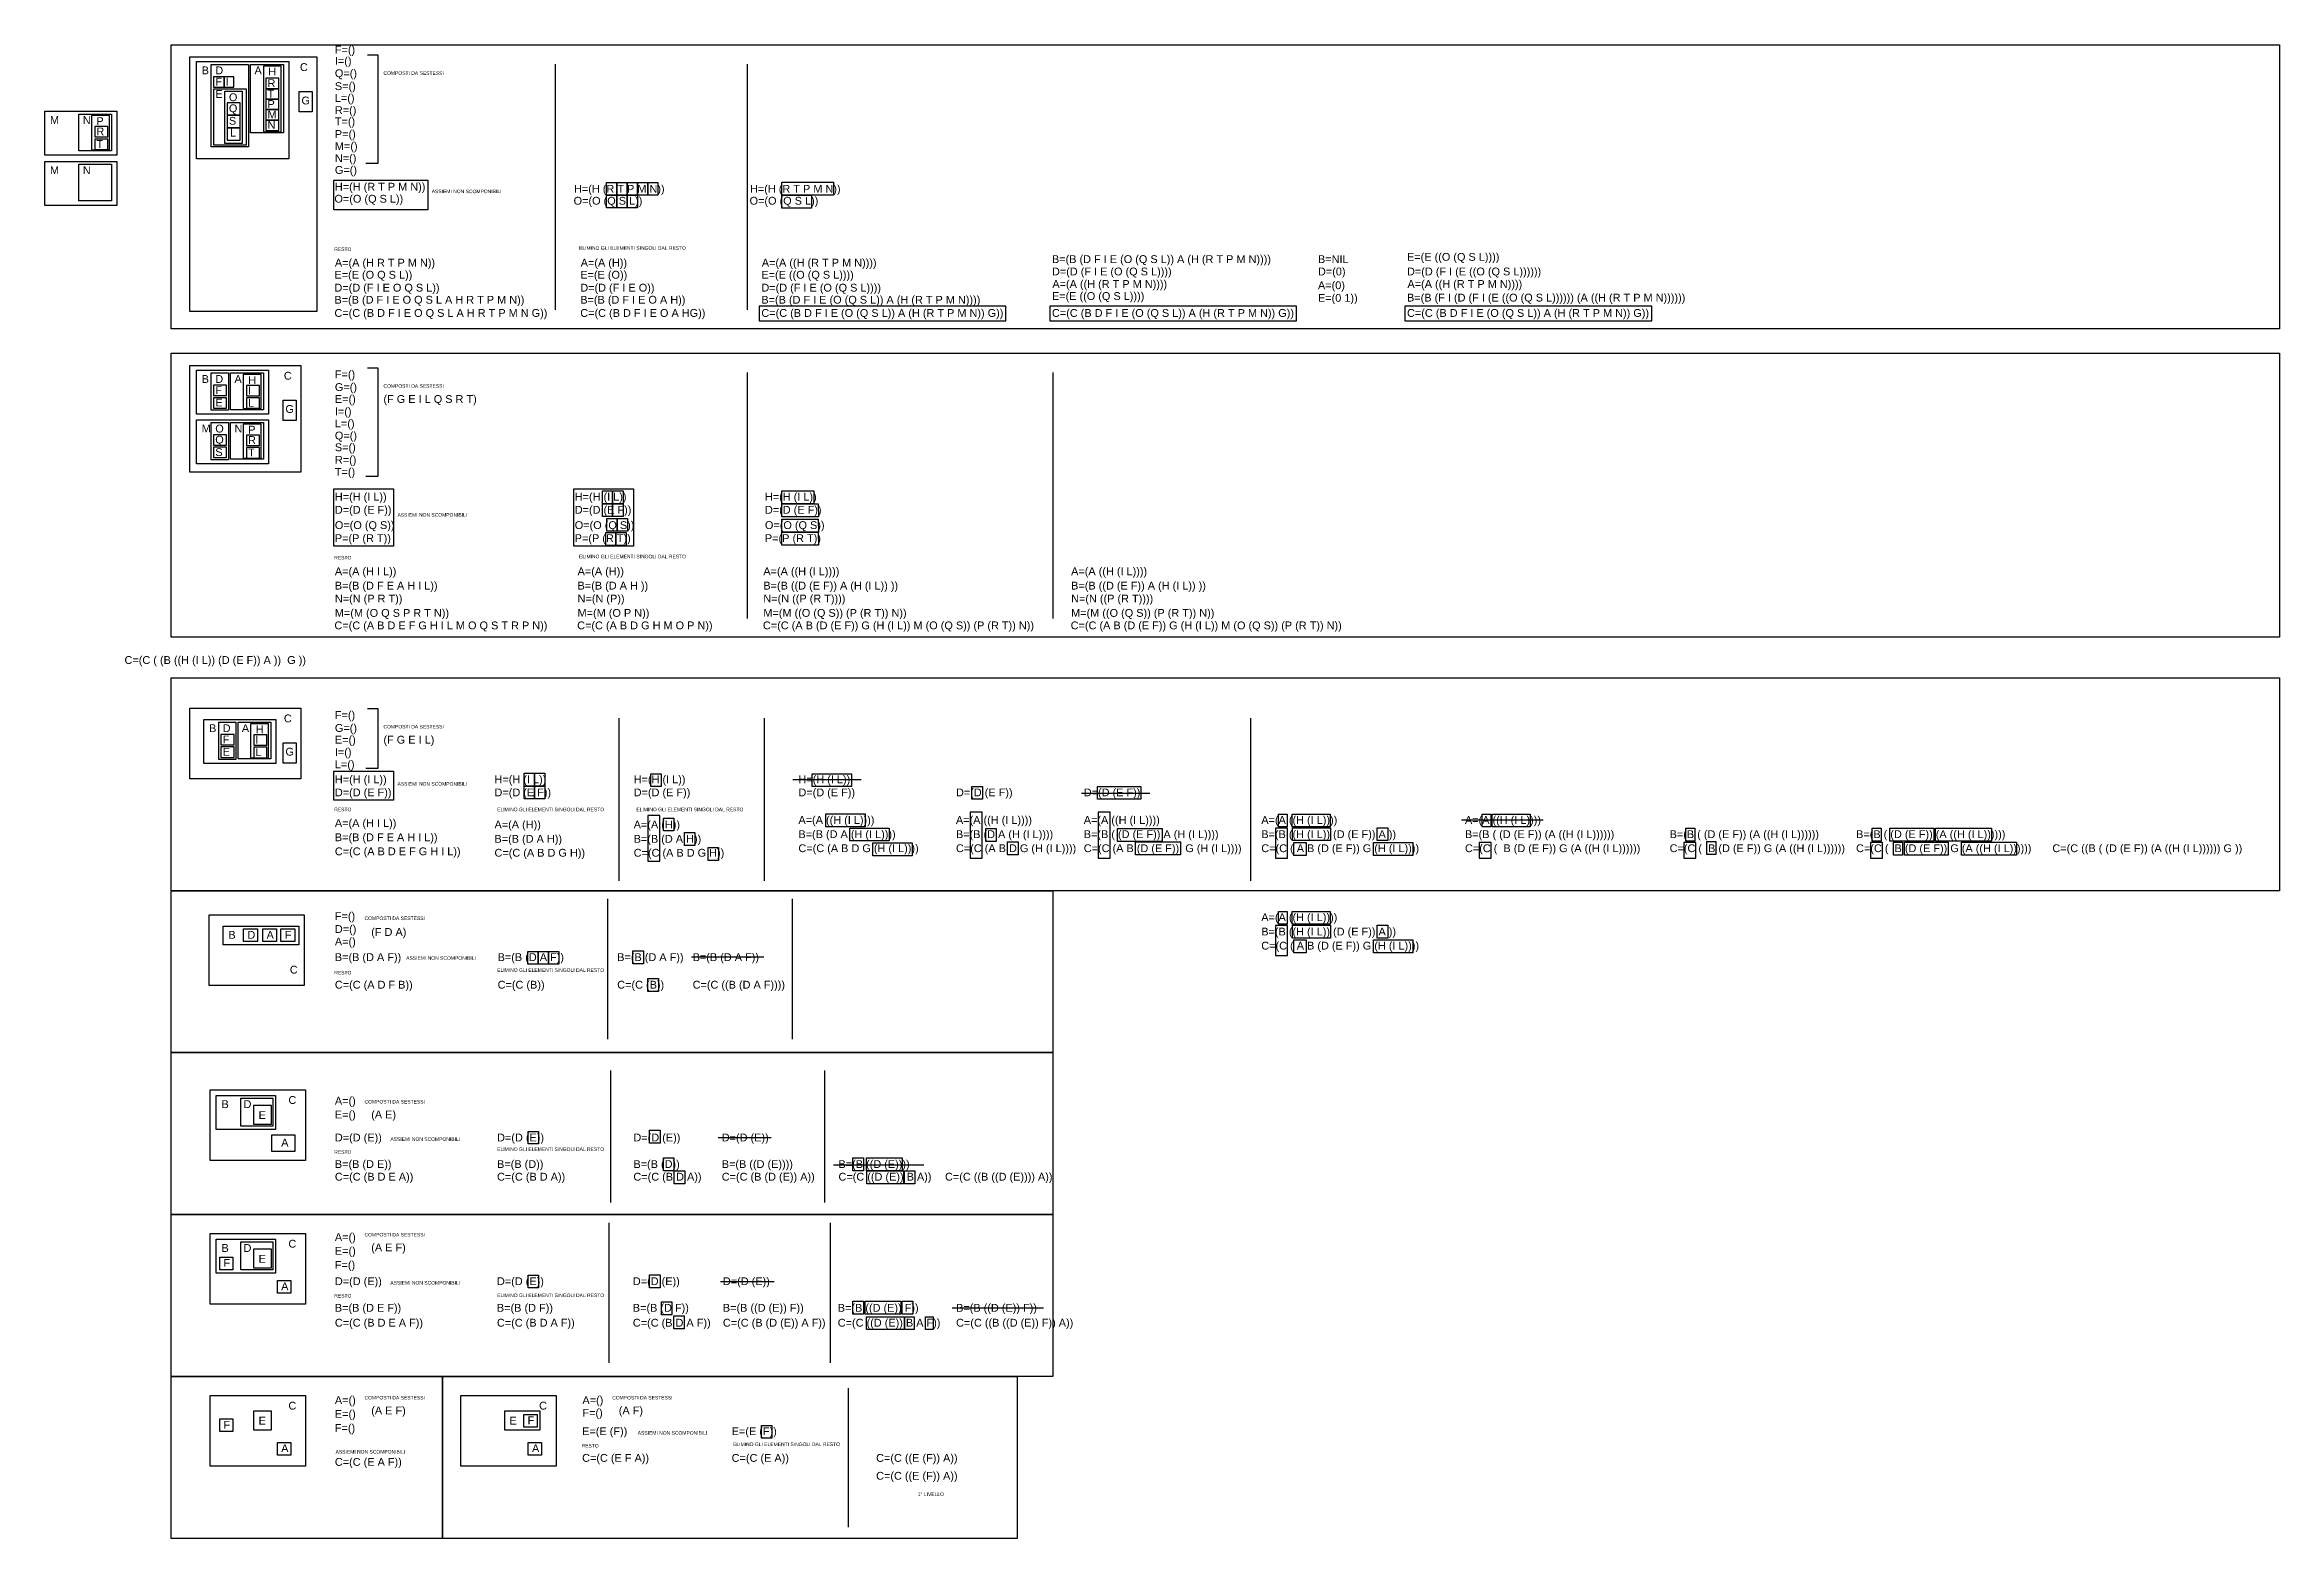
# Model space of a CAD drawing. Header units: millimetres. Extents: x -16874 to 48937, y 0 to 27575.
# Drawn here: x -9427 to 6307, y 17058 to 27575 of the extents above; entities that cross this region are included whole.
import ezdxf

# ---------------------------------------------------------------- set-up
doc = ezdxf.new("R2010")
doc.units = ezdxf.units.MM
doc.styles.get("Standard").update_dxf_attribs({"font": 'arial.ttf'})

msp = doc.modelspace()

# ---------------------------------------------------------------- texts
for s, height, p in [('F=()', 55, (-7384, 27513)), ('B', 55, (-8322, 27367)), ('D', 55, (-8226, 27367)), ('A', 55, (-7950, 27367)), ('H', 55, (-7853, 27359)), ('C', 55, (-7630, 27390)), ('Q=()', 55, (-7384, 27347)), ('I=()', 55, (-7384, 27434)), ('COMPOSTI DA SESTESSI', 25, (-7042, 27363)), ('F', 55, (-8226, 27288)), ('E', 55, (-8226, 27201)), ('I', 55, (-8152, 27288)), ('O', 55, (-8130, 27178)), ('T', 55, (-7858, 27203)), ('R', 55, (-7858, 27277)), ('S=()', 55, (-7384, 27256)), ('L=()', 55, (-7384, 27173)), ('M', 55, (-9390, 27018)), ('N', 55, (-9159, 27018)), ('P', 55, (-9063, 27010)), ('Q', 55, (-8130, 27100)), ('S', 55, (-8130, 27012)), ('P', 55, (-7858, 27130)), ('M', 55, (-7858, 27057)), ('G', 55, (-7619, 27155)), ('T=()', 55, (-7384, 27008)), ('R=()', 55, (-7384, 27087)), ('R', 55, (-9063, 26937)), ('L', 55, (-8122, 26928)), ('N', 55, (-7858, 26983)), ('P=()', 55, (-7384, 26919)), ('T', 55, (-9063, 26849)), ('M=()', 55, (-7384, 26834)), ('N=()', 55, (-7384, 26749)), ('M', 55, (-9390, 26665)), ('N', 55, (-9159, 26665)), ('G=()', 55, (-7384, 26666)), ('H=(H (R T P M N))', 54.97, (-7384, 26548)), ('H=(H (R T P M N))', 54.97, (-5700, 26533)), ('H=(H (R T P M N))', 54.97, (-4461, 26533)), ('O=(O (Q S L))', 54.97, (-7387, 26463)), ('ASSIEMI NON SCOMPONIBILI', 25, (-6702, 26530)), ('O=(O (Q S L))', 54.97, (-5703, 26449)), ('O=(O (Q S L))', 54.97, (-4464, 26449)), ('RESTO', 25, (-7388, 26123)), ('ELIMINO GLI ELEMENTI SINGOLI DAL RESTO', 25, (-5665, 26131)), ('A=(A (H R T P M N))', 54.97, (-7384, 26013)), ('E=(E (O Q S L))', 54.97, (-7387, 25928)), ('A=(A (H))', 55, (-5653, 26013)), ('E=(E (O))', 55, (-5656, 25928)), ('A=(A ((H (R T P M N))))', 54.97, (-4378, 26013)), ('E=(E ((O (Q S L))))', 54.97, (-4381, 25928)), ('B=(B (D F I E (O (Q S L)) A (H (R T P M N))))', 54.97, (-2335, 26038)), ('D=(D (F I E (O (Q S L))))', 54.97, (-2335, 25951)), ('B=NIL', 55, (-462, 26038)), ('D=(0)', 55, (-462, 25951)), ('E=(E ((O (Q S L))))', 54.97, (165, 26054)), ('D=(D (F I (E ((O (Q S L))))))', 54.97, (165, 25951)), ('D=(D (F I E O Q S L))', 54.97, (-7387, 25837)), ('B=(B (D F I E O Q S L A H R T P M N))', 54.97, (-7387, 25752)), ('D=(D (F I E O))', 54.97, (-5656, 25837)), ('B=(B (D F I E O A H))', 54.97, (-5656, 25752)), ('D=(D (F I E (O (Q S L))))', 54.97, (-4381, 25837)), ('B=(B (D F I E (O (Q S L)) A (H (R T P M N))))', 54.97, (-4381, 25752)), ('A=(A ((H (R T P M N))))', 54.97, (-2332, 25863)), ('E=(E ((O (Q S L))))', 54.97, (-2335, 25778)), ('A=(0)', 55, (-462, 25854)), ('E=(0 1))', 55, (-462, 25765)), ('A=(A ((H (R T P M N))))', 54.97, (168, 25863)), ('B=(B (F I (D (F I (E ((O (Q S L)))))) (A ((H (R T P M N))))))', 54.97, (165, 25767)), ('C=(C (B D F I E O Q S L A H R T P M N G))', 54.97, (-7387, 25659)), ('C=(C (B D F I E O A HG))', 54.97, (-5656, 25659)), ('C=(C (B D F I E (O (Q S L)) A (H (R T P M N)) G))', 54.97, (-4381, 25659)), ('C=(C (B D F I E (O (Q S L)) A (H (R T P M N)) G))', 54.97, (-2335, 25659)), ('C=(C (B D F I E (O (Q S L)) A (H (R T P M N)) G))', 54.97, (165, 25659)), ('B', 55, (-8322, 25194)), ('D', 55, (-8226, 25194)), ('A', 55, (-8091, 25194)), ('H', 55, (-7994, 25186)), ('C', 55, (-7743, 25217)), ('G=()', 55, (-7384, 25137)), ('F=()', 55, (-7384, 25227)), ('COMPOSTI DA SESTESSI', 25, (-7042, 25160)), ('F', 55, (-8226, 25116)), ('E', 55, (-8226, 25028)), ('I', 55, (-7995, 25114)), ('L', 55, (-7995, 25026)), ('G', 55, (-7732, 24983)), ('E=()', 55, (-7384, 25053)), ('I=()', 55, (-7384, 24966)), ('(F G E I L Q S R T)', 54.97, (-7042, 25053)), ('M', 55, (-8322, 24845)), ('O', 55, (-8226, 24845)), ('N', 55, (-8091, 24845)), ('P', 55, (-7994, 24837)), ('L=()', 55, (-7384, 24881)), ('S', 55, (-8226, 24679)), ('Q', 55, (-8226, 24767)), ('T', 55, (-7995, 24677)), ('R', 55, (-7995, 24764)), ('Q=()', 55, (-7384, 24796)), ('S=()', 55, (-7384, 24713)), ('T=()', 55, (-7384, 24540)), ('R=()', 55, (-7384, 24625)), ('H=(H (I L))', 54.97, (-7384, 24365)), ('H=(H (I L))', 54.97, (-5695, 24365)), ('H=(H (I L))', 54.97, (-4356, 24365)), ('D=(D (E F))', 54.97, (-7384, 24273)), ('ASSIEMI NON SCOMPONIBILI', 25, (-6943, 24252)), ('D=(D (E F))', 54.97, (-5695, 24273)), ('D=(D (E F))', 54.97, (-4356, 24273)), ('O=(O (Q S))', 54.97, (-7384, 24165)), ('P=(P (R T))', 54.97, (-7384, 24073)), ('O=(O (Q S))', 54.97, (-5695, 24165)), ('P=(P (R T))', 54.97, (-5695, 24073)), ('O=(O (Q S))', 54.97, (-4356, 24165)), ('P=(P (R T))', 54.97, (-4356, 24073)), ('RESTO', 25, (-7388, 23951)), ('ELIMINO GLI ELEMENTI SINGOLI DAL RESTO', 25, (-5665, 23959)), ('A=(A (H I L))', 54.97, (-7384, 23840)), ('B=(B (D F E A H I L))', 54.97, (-7384, 23739)), ('A=(A (H))', 55, (-5675, 23840)), ('B=(B (D A H ))', 54.97, (-5675, 23739)), ('A=(A ((H (I L))))', 54.97, (-4367, 23840)), ('B=(B ((D (E F)) A (H (I L)) ))', 54.97, (-4367, 23739)), ('A=(A ((H (I L))))', 54.97, (-2200, 23840)), ('B=(B ((D (E F)) A (H (I L)) ))', 54.97, (-2200, 23739)), ('N=(N (P R T))', 54.97, (-7384, 23648)), ('M=(M (O Q S P R T N))', 54.97, (-7384, 23547)), ('N=(N (P))', 55, (-5675, 23648)), ('M=(M (O P N))', 54.97, (-5675, 23547)), ('N=(N ((P (R T))))', 54.97, (-4367, 23648)), ('M=(M ((O (Q S)) (P (R T)) N))', 54.97, (-4367, 23547)), ('N=(N ((P (R T))))', 54.97, (-2200, 23648)), ('M=(M ((O (Q S)) (P (R T)) N))', 54.97, (-2200, 23547)), ('C=(C (A B D E F G H I L M O Q S T R P N))', 54.97, (-7387, 23459)), ('C=(C (A B D G H M O P N))', 54.97, (-5678, 23459)), ('C=(C (A B (D (E F)) G (H (I L)) M (O (Q S)) (P (R T)) N))', 54.97, (-4370, 23459)), ('C=(C (A B (D (E F)) G (H (I L)) M (O (Q S)) (P (R T)) N))', 54.97, (-2203, 23459)), ('C=(C ( (B ((H (I L)) (D (E F)) A ))  G ))', 54.97, (-8865, 23215)), ('C', 55, (-7743, 22804)), ('F=()', 55, (-7384, 22828)), ('B', 55, (-8270, 22735)), ('D', 55, (-8174, 22735)), ('F', 55, (-8174, 22656)), ('A', 55, (-8039, 22735)), ('H', 55, (-7942, 22727)), ('I', 55, (-7943, 22654)), ('G=()', 55, (-7384, 22737)), ('E=()', 55, (-7384, 22654)), ('COMPOSTI DA SESTESSI', 25, (-7042, 22761)), ('(F G E I L)', 54.97, (-7042, 22654)), ('E', 55, (-8174, 22569)), ('L', 55, (-7943, 22566)), ('G', 55, (-7732, 22570)), ('L=()', 55, (-7384, 22481)), ('I=()', 55, (-7384, 22567)), ('H=(H (I L))', 54.97, (-7384, 22375)), ('ASSIEMI NON SCOMPONIBILI', 25, (-6943, 22358)), ('H=(H (I L))', 54.97, (-6260, 22375)), ('H=(H (I L))', 54.97, (-5280, 22375)), ('H=(H (I L))', 54.97, (-4120, 22375)), ('RESTO', 25, (-7388, 22178)), ('D=(D (E F))', 54.97, (-7384, 22283)), ('D=(D (E F))', 54.97, (-6260, 22283)), ('ELIMINO GLI ELEMENTI SINGOLI DAL RESTO', 25, (-6241, 22178)), ('D=(D (E F))', 54.97, (-5280, 22283)), ('ELIMINO GLI ELEMENTI SINGOLI DAL RESTO', 25, (-5261, 22178)), ('D=(D (E F))', 54.97, (-4120, 22283)), ('D=(D (E F))', 54.97, (-3011, 22283)), ('D=(D (E F))', 54.97, (-2111, 22283)), ('A=(A (H I L))', 54.97, (-7384, 22067)), ('A=(A (H))', 55, (-6260, 22057)), ('A=(A (H))', 55, (-5280, 22057)), ('A=(A ((H (I L))))', 54.97, (-4120, 22089)), ('B=(B (D A (H (I L))))', 54.97, (-4120, 21989)), ('A=(A ((H (I L))))', 54.97, (-3011, 22089)), ('B=(B (D A (H (I L))))', 54.97, (-3011, 21989)), ('A=(A ((H (I L))))', 54.97, (-2111, 22089)), ('B=(B ( (D (E F)) A (H (I L))))', 54.97, (-2111, 21989)), ('A=(A ((H (I L))))', 54.97, (-861, 22089)), ('B=(B ((H (I L)) (D (E F)) A ))', 54.97, (-861, 21989)), ('A=(A ((H (I L))))', 54.97, (573, 22089)), ('B=(B ( (D (E F)) (A ((H (I L))))))', 54.97, (573, 21989)), ('B=(B ( (D (E F)) (A ((H (I L))))))', 54.97, (2014, 21989)), ('B=(B ( (D (E F)) (A ((H (I L))))))', 54.97, (3327, 21989)), ('C=(C (A B D E F G H I L))', 54.97, (-7384, 21868)), ('B=(B (D F E A H I L))', 54.97, (-7384, 21967)), ('C=(C (A B D G H))', 54.97, (-6260, 21858)), ('B=(B (D A H))', 54.97, (-6260, 21956)), ('C=(C (A B D G H))', 54.97, (-5280, 21858)), ('B=(B (D A H))', 54.97, (-5280, 21956)), ('C=(C (A B D G (H (I L))))', 54.97, (-4120, 21890)), ('C=(C (A B D G (H (I L))))', 54.97, (-3011, 21890)), ('C=(C (A B (D (E F))  G (H (I L))))', 54.97, (-2111, 21890)), ('C=(C ( A B (D (E F)) G (H (I L))))', 54.97, (-861, 21890)), ('C=(C (  B (D (E F)) G (A ((H (I L))))))', 54.97, (573, 21890)), ('C=(C (  B (D (E F)) G (A ((H (I L))))))', 54.97, (2014, 21890)), ('C=(C (  B (D (E F)) G (A ((H (I L))))))', 54.97, (3327, 21890)), ('C=(C ((B ( (D (E F)) (A ((H (I L)))))) G ))', 54.97, (4709, 21890)), ('F=()', 55, (-7384, 21412)), ('COMPOSTI DA SESTESSI', 25, (-7175, 21412)), ('A=(A ((H (I L))))', 54.97, (-861, 21404)), ('B', 55, (-8134, 21280)), ('D', 55, (-8000, 21280)), ('A', 55, (-7865, 21280)), ('F', 55, (-7736, 21280)), ('A=()', 55, (-7384, 21233)), ('D=()', 55, (-7384, 21321)), ('(F D A)', 55, (-7128, 21300)), ('C=(C ( A B (D (E F)) G (H (I L))))', 54.97, (-861, 21204)), ('B=(B ((H (I L)) (D (E F)) A ))', 54.97, (-861, 21303)), ('C', 55, (-7701, 21035)), ('B=(B (D A F))', 54.97, (-7384, 21123)), ('ASSIEMI NON SCOMPONIBILI', 25, (-6882, 21132)), ('B=(B (D A F))', 54.97, (-6238, 21123)), ('B=(B (D A F))', 54.97, (-5396, 21123)), ('B=(B (D A F))', 54.97, (-4865, 21123)), ('RESTO', 25, (-7388, 21029)), ('C=(C (A D F B))', 54.97, (-7384, 20929)), ('ELIMINO GLI ELEMENTI SINGOLI DAL RESTO', 25, (-6241, 21047)), ('C=(C (B))', 55, (-6238, 20929)), ('C=(C (B))', 55, (-5396, 20929)), ('C=(C ((B (D A F))))', 54.97, (-4865, 20929)), ('B', 55, (-8182, 20088)), ('D', 55, (-8027, 20088)), ('C', 55, (-7711, 20117)), ('A=()', 55, (-7384, 20112)), ('COMPOSTI DA SESTESSI', 25, (-7175, 20120)), ('E', 55, (-7921, 20011)), ('E=()', 55, (-7384, 20015)), ('(A E)', 55, (-7128, 20015)), ('A', 55, (-7762, 19817)), ('D=(D (E))', 55, (-7384, 19853)), ('ASSIEMI NON SCOMPONIBILI', 25, (-6993, 19857)), ('D=(D (E))', 55, (-6242, 19853)), ('D=(D (E))', 55, (-5282, 19853)), ('D=(D (E))', 55, (-4660, 19853)), ('RESTO', 25, (-7388, 19766)), ('B=(B (D E))', 54.97, (-7384, 19666)), ('ELIMINO GLI ELEMENTI SINGOLI DAL RESTO', 25, (-6241, 19786)), ('B=(B (D))', 55, (-6242, 19666)), ('B=(B (D))', 55, (-5282, 19666)), ('B=(B ((D (E))))', 54.97, (-4660, 19666)), ('B=(B ((D (E))))', 54.97, (-3838, 19666)), ('C=(C (B D E A))', 54.97, (-7384, 19577)), ('C=(C (B D A))', 54.97, (-6242, 19577)), ('C=(C (B D A))', 54.97, (-5282, 19577)), ('C=(C (B (D (E)) A))', 54.97, (-4660, 19577)), ('C=(C ((D (E)) B A))', 54.97, (-3838, 19577)), ('C=(C ((B ((D (E)))) A))', 54.97, (-3088, 19577)), ('A=()', 55, (-7384, 19152)), ('COMPOSTI DA SESTESSI', 25, (-7175, 19184)), ('B', 55, (-8182, 19075)), ('D', 55, (-8027, 19075)), ('E', 55, (-7921, 18999)), ('C', 55, (-7711, 19105)), ('E=()', 55, (-7384, 19055)), ('(A E F)', 55, (-7128, 19079)), ('F', 55, (-8168, 18970)), ('F=()', 55, (-7384, 18956)), ('D=(D (E))', 55, (-7384, 18841)), ('D=(D (E))', 55, (-6243, 18841)), ('D=(D (E))', 55, (-5286, 18841)), ('D=(D (E))', 55, (-4652, 18841)), ('A', 55, (-7762, 18805)), ('RESTO', 25, (-7388, 18754)), ('ASSIEMI NON SCOMPONIBILI', 25, (-6993, 18845)), ('ELIMINO GLI ELEMENTI SINGOLI DAL RESTO', 25, (-6241, 18757)), ('C=(C (B D E A F))', 54.97, (-7384, 18549)), ('B=(B (D E F))', 54.97, (-7384, 18654)), ('C=(C (B D A F))', 54.97, (-6243, 18549)), ('B=(B (D F))', 54.97, (-6243, 18654)), ('C=(C (B D A F))', 54.97, (-5286, 18549)), ('B=(B (D F))', 54.97, (-5286, 18654)), ('C=(C (B (D (E)) A F))', 54.97, (-4652, 18549)), ('B=(B ((D (E)) F))', 54.97, (-4652, 18654)), ('C=(C ((D (E)) B A F))', 54.97, (-3843, 18549)), ('B=(B ((D (E)) F))', 54.97, (-3843, 18654)), ('C=(C ((B ((D (E)) F)) A))', 54.97, (-3010, 18549)), ('B=(B ((D (E)) F))', 54.97, (-3010, 18654)), ('C', 55, (-7711, 17965)), ('A=()', 55, (-7384, 18004)), ('E=()', 55, (-7384, 17907)), ('COMPOSTI DA SESTESSI', 25, (-7175, 18036)), ('(A E F)', 55, (-7128, 17931)), ('C', 55, (-5946, 17965)), ('A=()', 55, (-5641, 18004)), ('F=()', 55, (-5641, 17915)), ('COMPOSTI DA SESTESSI', 25, (-5431, 18036)), ('(A F)', 55, (-5385, 17931)), ('F', 55, (-8168, 17830)), ('E', 55, (-7921, 17859)), ('F=()', 55, (-7384, 17808)), ('E', 55, (-6155, 17859)), ('F', 55, (-6027, 17862)), ('E=(E (F))', 55, (-5643, 17785)), ('ASSIEMI NON SCOMPONIBILI', 25, (-5252, 17788)), ('E=(E (F))', 55, (-4590, 17785)), ('A', 55, (-7762, 17665)), ('C=(C (E A F))', 54.97, (-7384, 17569)), ('ASSIEMI NON SCOMPONIBILI', 25, (-7379, 17655)), ('A', 55, (-5996, 17665)), ('RESTO', 25, (-5647, 17698)), ('C=(C (E F A))', 54.97, (-5643, 17597)), ('C=(C (E A))', 54.97, (-4590, 17597)), ('ELIMINO GLI ELEMENTI SINGOLI DAL RESTO', 25, (-4580, 17708)), ('C=(C ((E (F)) A))', 54.97, (-3573, 17597)), ('C=(C ((E (F)) A))', 54.97, (-3573, 17471)), ('1° LIVELLO', 25, (-3280, 17357))]:
    msp.add_text(s, height=height).set_placement(p)

# ---------------------------------------------------------------- linework, layer by layer
for p, q in [((-7155, 27504), (-7081, 27504)), ((-7081, 27504), (-7081, 26738)), ((-5834, 27439), (-5834, 25708)), ((-4481, 27439), (-4481, 25708)), ((-7081, 26738), (-7166, 26738)), ((-7155, 25301), (-7081, 25301)), ((-7081, 25301), (-7081, 24536)), ((-4481, 25267), (-4481, 23535)), ((-2329, 25267), (-2329, 23535)), ((-7081, 24536), (-7166, 24536)), ((-7155, 22902), (-7081, 22902)), ((-7081, 22902), (-7081, 22478)), ((-5384, 22834), (-5384, 21689)), ((-4362, 22834), (-4362, 21689)), ((-938, 22834), (-938, 21689)), ((-7081, 22478), (-7166, 22478)), ((-4159, 22402), (-3679, 22402)), ((-2126, 22306), (-1646, 22306)), ((1124, 22115), (548, 22115)), ((-5465, 21562), (-5465, 20572)), ((-4165, 21562), (-4165, 20572)), ((-4874, 21152), (-4364, 21152)), ((-5443, 20353), (-5443, 19422)), ((-3937, 20353), (-3937, 19422)), ((-4312, 19878), (-4684, 19878)), ((-3874, 19689), (-3237, 19689)), ((-5455, 19279), (-5455, 18293)), ((-3896, 19279), (-3896, 18293)), ((-4291, 18864), (-4669, 18864)), ((-2395, 18678), (-3038, 18678)), ((-3769, 18116), (-3769, 17137))]:
    msp.add_line(p, q)
for points in [[(-8536, 27575), (6307, 27575), (6307, 25575), (-8536, 25575)], [(-8405, 27489), (-7510, 27489), (-7510, 25696), (-8405, 25696)], [(-8359, 27456), (-7708, 27456), (-7708, 26771), (-8359, 26771)], [(-8254, 27436), (-7991, 27436), (-7991, 26856), (-8254, 26856)], [(-7977, 27436), (-7746, 27436), (-7746, 26954), (-7977, 26954)], [(-7761, 27425), (-7887, 27425), (-7887, 26961), (-7761, 26961)], [(-8238, 27277), (-8163, 27277), (-8163, 27350), (-8238, 27350)], [(-8238, 26870), (-8005, 26870), (-8005, 27263), (-8238, 27263)], [(-8163, 27277), (-8096, 27277), (-8096, 27350), (-8163, 27350)], [(-8158, 27248), (-8037, 27248), (-8037, 26880), (-8158, 26880)], [(-7870, 27265), (-7778, 27265), (-7778, 27339), (-7870, 27339)], [(-7870, 27192), (-7778, 27192), (-7778, 27265), (-7870, 27265)], [(-7636, 27245), (-7543, 27245), (-7543, 27102), (-7636, 27102)], [(-9427, 27107), (-8920, 27107), (-8920, 26797), (-9427, 26797)], [(-9187, 27087), (-8956, 27087), (-8956, 26829), (-9187, 26829)], [(-8971, 27076), (-9097, 27076), (-9097, 26836), (-8971, 26836)], [(-8142, 27079), (-8050, 27079), (-8050, 27167), (-8142, 27167)], [(-8142, 26991), (-8050, 26991), (-8050, 27079), (-8142, 27079)], [(-7870, 27119), (-7778, 27119), (-7778, 27192), (-7870, 27192)], [(-7870, 27045), (-7778, 27045), (-7778, 27119), (-7870, 27119)], [(-9075, 26926), (-8983, 26926), (-8983, 26999), (-9075, 26999)], [(-9075, 26838), (-8983, 26838), (-8983, 26911), (-9075, 26911)], [(-8142, 26903), (-8050, 26903), (-8050, 26991), (-8142, 26991)], [(-7870, 26972), (-7778, 26972), (-7778, 27045), (-7870, 27045)], [(-9427, 26754), (-8920, 26754), (-8920, 26444), (-9427, 26444)], [(-9187, 26734), (-8956, 26734), (-8956, 26476), (-9187, 26476)], [(-7391, 26621), (-6729, 26621), (-6729, 26413), (-7391, 26413)], [(-4396, 25630), (-2659, 25630), (-2659, 25734), (-4396, 25734)], [(-2350, 25630), (-612, 25630), (-612, 25734), (-2350, 25734)], [(150, 25630), (1888, 25630), (1888, 25734), (150, 25734)], [(-8536, 25403), (6307, 25403), (6307, 23403), (-8536, 23403)], [(-8405, 25317), (-7623, 25317), (-7623, 24566), (-8405, 24566)], [(-8359, 25284), (-7851, 25284), (-7851, 24973), (-8359, 24973)], [(-8254, 25264), (-8133, 25264), (-8133, 25002), (-8254, 25002)], [(-8238, 25105), (-8146, 25105), (-8146, 25178), (-8238, 25178)], [(-8118, 25264), (-7887, 25264), (-7887, 25005), (-8118, 25005)], [(-7903, 25253), (-8029, 25253), (-8029, 25013), (-7903, 25013)], [(-8006, 25102), (-7914, 25102), (-7914, 25176), (-8006, 25176)], [(-8238, 25017), (-8146, 25017), (-8146, 25090), (-8238, 25090)], [(-8006, 25015), (-7914, 25015), (-7914, 25088), (-8006, 25088)], [(-7749, 25073), (-7656, 25073), (-7656, 24930), (-7749, 24930)], [(-8359, 24934), (-7851, 24934), (-7851, 24624), (-8359, 24624)], [(-8254, 24915), (-8133, 24915), (-8133, 24653), (-8254, 24653)], [(-8118, 24915), (-7887, 24915), (-7887, 24656), (-8118, 24656)], [(-7903, 24904), (-8029, 24904), (-8029, 24664), (-7903, 24664)], [(-8238, 24755), (-8146, 24755), (-8146, 24829), (-8238, 24829)], [(-8238, 24668), (-8146, 24668), (-8146, 24741), (-8238, 24741)], [(-8006, 24753), (-7914, 24753), (-7914, 24826), (-8006, 24826)], [(-8006, 24665), (-7914, 24665), (-7914, 24739), (-8006, 24739)], [(-7391, 24449), (-6970, 24449), (-6970, 24045), (-7391, 24045)], [(-5702, 24449), (-5281, 24449), (-5281, 24045), (-5702, 24045)], [(-8536, 23118), (6307, 23118), (6307, 21617), (-8536, 21617)], [(-8405, 22904), (-7623, 22904), (-7623, 22406), (-8405, 22406)], [(-8307, 22824), (-7800, 22824), (-7800, 22514), (-8307, 22514)], [(-8202, 22804), (-8081, 22804), (-8081, 22543), (-8202, 22543)], [(-8186, 22645), (-8094, 22645), (-8094, 22718), (-8186, 22718)], [(-8066, 22804), (-7836, 22804), (-7836, 22546), (-8066, 22546)], [(-7851, 22793), (-7977, 22793), (-7977, 22553), (-7851, 22553)], [(-7954, 22643), (-7863, 22643), (-7863, 22716), (-7954, 22716)], [(-7749, 22660), (-7656, 22660), (-7656, 22517), (-7749, 22517)], [(-8186, 22557), (-8094, 22557), (-8094, 22631), (-8186, 22631)], [(-7954, 22555), (-7863, 22555), (-7863, 22628), (-7954, 22628)], [(-7391, 22459), (-6970, 22459), (-6970, 22255), (-7391, 22255)], [(-5096, 22149), (-5180, 22149), (-5180, 21826), (-5096, 21826)], [(-2826, 22172), (-2910, 22172), (-2910, 21848), (-2826, 21848)], [(-1926, 22172), (-2010, 22172), (-2010, 21848), (-1926, 21848)], [(-676, 22059), (-760, 22059), (-760, 21848), (-676, 21848)], [(758, 21959), (674, 21959), (674, 21848), (758, 21848)], [(2199, 21959), (2114, 21959), (2114, 21848), (2199, 21848)], [(3512, 21959), (3428, 21959), (3428, 21848), (3512, 21848)], [(-8536, 21617), (-2329, 21617), (-2329, 20478), (-8536, 20478)], [(-8269, 21449), (-7599, 21449), (-7599, 20951), (-8269, 20951)], [(-8171, 21369), (-7638, 21369), (-7638, 21238), (-8171, 21238)], [(-8027, 21349), (-7929, 21349), (-7929, 21260), (-8027, 21260)], [(-7892, 21349), (-7794, 21349), (-7794, 21260), (-7892, 21260)], [(-7764, 21349), (-7666, 21349), (-7666, 21260), (-7764, 21260)], [(-676, 21374), (-760, 21374), (-760, 21163), (-676, 21163)], [(-8536, 20478), (-2329, 20478), (-2329, 19338), (-8536, 19338)], [(-8261, 20217), (-7591, 20217), (-7591, 19718), (-8261, 19718)], [(-8219, 20177), (-7801, 20177), (-7801, 19938), (-8219, 19938)], [(-8047, 20157), (-7820, 20157), (-7820, 19960), (-8047, 19960)], [(-7956, 19974), (-7829, 19974), (-7829, 20106), (-7956, 20106)], [(-7828, 19900), (-7666, 19900), (-7666, 19782), (-7828, 19782)], [(-8536, 19338), (-2329, 19338), (-2329, 18198), (-8536, 18198)], [(-8261, 19204), (-7591, 19204), (-7591, 18706), (-8261, 18706)], [(-8219, 19165), (-7801, 19165), (-7801, 18926), (-8219, 18926)], [(-8194, 19039), (-8102, 19039), (-8102, 18950), (-8194, 18950)], [(-8047, 19145), (-7820, 19145), (-7820, 18948), (-8047, 18948)], [(-7956, 18962), (-7829, 18962), (-7829, 19094), (-7956, 19094)], [(-7788, 18874), (-7695, 18874), (-7695, 18785), (-7788, 18785)], [(-8536, 18198), (-6627, 18198), (-6627, 17058), (-8536, 17058)], [(-6627, 18198), (-2579, 18198), (-2579, 17058), (-6627, 17058)], [(-8261, 18065), (-7591, 18065), (-7591, 17566), (-8261, 17566)], [(-7956, 17822), (-7829, 17822), (-7829, 17954), (-7956, 17954)], [(-6496, 18065), (-5826, 18065), (-5826, 17566), (-6496, 17566)], [(-6190, 17822), (-5938, 17822), (-5938, 17954), (-6190, 17954)], [(-8194, 17899), (-8102, 17899), (-8102, 17810), (-8194, 17810)], [(-6053, 17931), (-5960, 17931), (-5960, 17842), (-6053, 17842)], [(-7788, 17734), (-7695, 17734), (-7695, 17645), (-7788, 17645)], [(-6022, 17734), (-5930, 17734), (-5930, 17645), (-6022, 17645)]]:
    msp.add_lwpolyline(points, close=True)
at = {"color": 2}
for points in [[(-5472, 26605), (-5399, 26605), (-5399, 26516), (-5472, 26516)], [(-5399, 26605), (-5326, 26605), (-5326, 26516), (-5399, 26516)], [(-5326, 26605), (-5254, 26605), (-5254, 26516), (-5326, 26516)], [(-5254, 26605), (-5181, 26605), (-5181, 26516), (-5254, 26516)], [(-5181, 26605), (-5109, 26605), (-5109, 26516), (-5181, 26516)], [(-5472, 26516), (-5399, 26516), (-5399, 26426), (-5472, 26426)], [(-5399, 26516), (-5326, 26516), (-5326, 26426), (-5399, 26426)], [(-5326, 26516), (-5254, 26516), (-5254, 26426), (-5326, 26426)], [(-5500, 24433), (-5428, 24433), (-5428, 24343), (-5500, 24343)], [(-5428, 24433), (-5355, 24433), (-5355, 24343), (-5428, 24343)], [(-5500, 24343), (-5428, 24343), (-5428, 24254), (-5500, 24254)], [(-5468, 24240), (-5396, 24240), (-5396, 24151), (-5468, 24151)], [(-5428, 24343), (-5355, 24343), (-5355, 24254), (-5428, 24254)], [(-5396, 24240), (-5323, 24240), (-5323, 24151), (-5396, 24151)], [(-5477, 24140), (-5405, 24140), (-5405, 24050), (-5477, 24050)], [(-5405, 24140), (-5332, 24140), (-5332, 24050), (-5405, 24050)], [(-6051, 22445), (-5979, 22445), (-5979, 22355), (-6051, 22355)], [(-6051, 22355), (-5979, 22355), (-5979, 22266), (-6051, 22266)], [(-5979, 22445), (-5906, 22445), (-5906, 22355), (-5979, 22355)], [(-5979, 22355), (-5906, 22355), (-5906, 22266), (-5979, 22266)], [(-6025, 21191), (-5953, 21191), (-5953, 21102), (-6025, 21102)], [(-5953, 21191), (-5880, 21191), (-5880, 21102), (-5953, 21102)], [(-5880, 21191), (-5808, 21191), (-5808, 21102), (-5880, 21102)], [(-6024, 19924), (-5951, 19924), (-5951, 19835), (-6024, 19835)], [(-6024, 18911), (-5951, 18911), (-5951, 18822), (-6024, 18822)], [(-4379, 17852), (-4307, 17852), (-4307, 17763), (-4379, 17763)]]:
    msp.add_lwpolyline(points, close=True, dxfattribs=at)
at = {"color": 1}
for points in [[(-4238, 26607), (-3872, 26607), (-3872, 26516), (-4238, 26516)], [(-4238, 26515), (-4029, 26515), (-4028, 26424), (-4238, 26424)], [(-4238, 24434), (-4012, 24434), (-4012, 24343), (-4238, 24343)], [(-4238, 24342), (-3981, 24342), (-3979, 24251), (-4238, 24251)], [(-4238, 24234), (-3981, 24234), (-3979, 24143), (-4238, 24143)], [(-4238, 24142), (-3981, 24142), (-3979, 24051), (-4238, 24051)], [(-5160, 22442), (-5086, 22442), (-5086, 22351), (-5160, 22351)], [(-4024, 22442), (-3747, 22442), (-3747, 22351), (-4024, 22351)], [(-2898, 22353), (-2825, 22353), (-2825, 22262), (-2898, 22262)], [(-2014, 22353), (-1710, 22353), (-1710, 22262), (-2014, 22262)], [(-5071, 22130), (-4997, 22130), (-4997, 22039), (-5071, 22039)], [(-4923, 22028), (-4849, 22028), (-4849, 21937), (-4923, 21937)], [(-3928, 22160), (-3651, 22160), (-3651, 22069), (-3928, 22069)], [(-3759, 22059), (-3482, 22059), (-3482, 21969), (-3759, 21969)], [(-2801, 22057), (-2727, 22057), (-2727, 21966), (-2801, 21966)], [(-1873, 22057), (-1560, 22057), (-1560, 21966), (-1873, 21966)], [(-741, 22158), (-678, 22158), (-678, 22068), (-741, 22068)], [(-643, 22158), (-375, 22158), (-375, 22068), (-643, 22068)], [(-642, 22061), (-373, 22061), (-373, 21971), (-642, 21971)], [(-46, 22061), (29, 22061), (29, 21971), (-46, 21971)], [(693, 22158), (756, 22158), (756, 22068), (693, 22068)], [(764, 22158), (1032, 22158), (1032, 22068), (764, 22068)], [(2128, 22058), (2191, 22058), (2191, 21968), (2128, 21968)], [(3441, 22058), (3504, 22058), (3504, 21968), (3441, 21968)], [(3564, 22058), (3874, 22058), (3874, 21968), (3564, 21968)], [(3887, 22058), (4280, 22058), (4280, 21968), (3887, 21968)], [(-4756, 21923), (-4682, 21923), (-4682, 21832), (-4756, 21832)], [(-3596, 21955), (-3319, 21955), (-3319, 21864), (-3596, 21864)], [(-2647, 21962), (-2573, 21962), (-2573, 21871), (-2647, 21871)], [(-1747, 21962), (-1430, 21962), (-1430, 21871), (-1747, 21871)], [(-631, 21957), (-546, 21957), (-546, 21867), (-631, 21867)], [(-72, 21957), (206, 21957), (206, 21867), (-72, 21867)], [(2277, 21965), (2340, 21965), (2340, 21874), (2277, 21874)], [(3591, 21960), (3654, 21960), (3654, 21869), (3591, 21869)], [(3667, 21960), (3975, 21960), (3975, 21869), (3667, 21869)], [(4068, 21960), (4457, 21960), (4457, 21869), (4068, 21869)], [(-741, 21473), (-678, 21473), (-678, 21382), (-741, 21382)], [(-643, 21473), (-375, 21473), (-375, 21382), (-643, 21382)], [(-642, 21376), (-373, 21376), (-373, 21285), (-642, 21285)], [(-631, 21272), (-546, 21272), (-546, 21181), (-631, 21181)], [(-72, 21272), (206, 21272), (206, 21181), (-72, 21181)], [(-46, 21376), (29, 21376), (29, 21285), (-46, 21285)], [(-5286, 21195), (-5212, 21195), (-5212, 21104), (-5286, 21104)], [(-5180, 21000), (-5106, 21000), (-5106, 20909), (-5180, 20909)], [(-5168, 19932), (-5094, 19932), (-5094, 19841), (-5168, 19841)], [(-5071, 19738), (-4997, 19738), (-4997, 19647), (-5071, 19647)], [(-3736, 19738), (-3662, 19738), (-3662, 19647), (-3736, 19647)], [(-3641, 19738), (-3390, 19738), (-3390, 19647), (-3641, 19647)], [(-4995, 19645), (-4921, 19645), (-4921, 19554), (-4995, 19554)], [(-3639, 19645), (-3381, 19645), (-3381, 19554), (-3639, 19554)], [(-3374, 19645), (-3300, 19645), (-3300, 19554), (-3374, 19554)], [(-5168, 18914), (-5094, 18914), (-5094, 18823), (-5168, 18823)], [(-3736, 18728), (-3662, 18728), (-3662, 18637), (-3736, 18637)], [(-3651, 18728), (-3398, 18728), (-3398, 18637), (-3651, 18637)], [(-3389, 18728), (-3315, 18728), (-3315, 18637), (-3389, 18637)], [(-5084, 18723), (-5011, 18723), (-5011, 18632), (-5084, 18632)], [(-4997, 18624), (-4924, 18624), (-4924, 18533), (-4997, 18533)], [(-3641, 18619), (-3375, 18619), (-3375, 18528), (-3641, 18528)], [(-3370, 18619), (-3306, 18619), (-3306, 18528), (-3370, 18528)], [(-3225, 18619), (-3171, 18619), (-3171, 18528), (-3225, 18528)]]:
    msp.add_lwpolyline(points, close=True, dxfattribs=at)

msp.set_redraw_order([(e.dxf.handle, doc.entitydb.next_handle()) for e in msp.query("TEXT MTEXT ATTDEF DIMENSION ARC_DIMENSION")])  # texts and dimensions are drawn at this point

doc.saveas('drawing.dxf')
